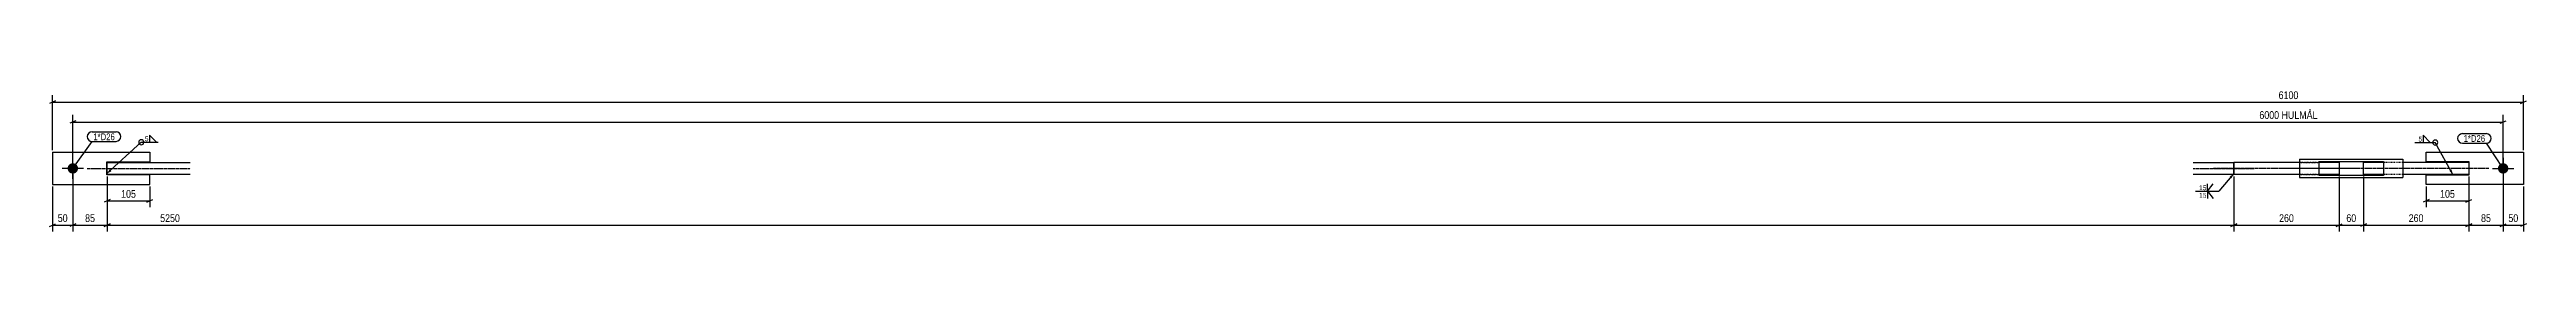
# Model space of a CAD drawing. Header units: millimetres. Extents: x 12 to 18538, y -28 to 364.
# Drawn here: x 12 to 6127, y 12 to 364 of the extents above; entities that cross this region are included whole.
import ezdxf

# ---------------------------------------------------------------- set-up
doc = ezdxf.new("R2010")
doc.units = ezdxf.units.MM
doc.linetypes.add('DXK_LINE_DOT2', pattern=[3.9198, 1.9599, -1.9599])
doc.linetypes.add('DXK_LINE_DOT3', pattern=[5.9187, 2.979, -0.9799, 0.9799, -0.9799])
for name, color, linetype in [('MÅLSÆTNING', 7, 'Continuous'), ('STÅL', 7, 'Continuous'), ('TEKST', 7, 'Continuous')]:
    doc.layers.add(name, color=color, linetype=linetype)
doc.styles.add('Arial Narrow', font='ARIALN.TTF', dxfattribs={"height": 0.2})

msp = doc.modelspace()

# ---------------------------------------------------------------- hatches: boundary and pattern name
at = {"layer": 'STÅL', "linetype": 'Continuous'}
for points in [[(69.5, 155.5, -1), (69.5, 181.5, -1)], [(6069.3, 181.5, -1), (6069.3, 155.5, -1)]]:
    msp.add_hatch(color=96, dxfattribs=at).paths.add_polyline_path(points)
at = {"layer": 'TEKST', "linetype": 'Continuous'}
for points in [[(164.8, 161.6), (153.5, 155.5), (160.6, 166.3)], [(5393.9, 148), (5404.3, 155.5), (5398.6, 144)], [(5941.9, 166), (5945.2, 153.5), (5936.4, 163)]]:
    msp.add_hatch(color=3, dxfattribs=at).paths.add_polyline_path(points)

# ---------------------------------------------------------------- linework, layer by layer
at = {"layer": 'MÅLSÆTNING', "color": 7, "linetype": 'Continuous'}
for p, q in [((27, 335.5), (12, 329.5)), ((19.5, 213.5), (19.5, 350.2)), ((6111.8, 329.5), (6126.8, 335.5)), ((6119.3, 213.5), (6119.3, 350.2)), ((77, 286.4), (62, 280.4)), ((69.5, 173.5), (69.5, 301.1)), ((69.5, 283.4), (6069.3, 283.4)), ((6061.8, 280.4), (6076.8, 286.4)), ((6069.3, 173.5), (6069.3, 301.1)), ((19.5, 123.5), (19.5, 12)), ((69.5, 163.5), (69.5, 12)), ((154.5, 148.5), (154.5, 12)), ((5404.3, 148.5), (5404.3, 12)), ((5404.3, 148.5), (5404.3, 12)), ((5664.3, 148.5), (5664.3, 12)), ((5724.3, 148.5), (5724.3, 12)), ((5879.3, 123.5), (5879.3, 72.2)), ((5984.3, 148.5), (5984.3, 72.2)), ((6069.3, 163.5), (6069.3, 12)), ((6119.3, 123.5), (6119.3, 12)), ((5886.8, 91.2), (5871.8, 85.2)), ((5879.3, 88.2), (5984.3, 88.2)), ((5976.8, 85.2), (5991.8, 91.2)), ((12, 25), (27, 31)), ((77, 31), (62, 25)), ((69.5, 28), (154.5, 28)), ((147, 25), (162, 31)), ((5411.8, 31), (5396.8, 25)), ((5396.8, 25), (5411.8, 31)), ((5656.8, 25), (5671.8, 31)), ((5664.3, 28), (5724.3, 28)), ((5731.8, 31), (5716.8, 25)), ((5991.8, 31), (5976.8, 25)), ((6061.8, 25), (6076.8, 31)), ((6069.3, 28), (6119.3, 28)), ((6126.8, 31), (6111.8, 25))]:
    msp.add_line(p, q, dxfattribs=at)
at = {"layer": 'STÅL', "color": 2, "linetype": 'Continuous'}
for p, q in [((19.5, 208.5), (19.5, 128.5)), ((19.5, 208.5), (259.5, 208.5)), ((153.5, 152.5), (153.5, 184.5)), ((153.5, 184.5), (259.5, 184.5)), ((154.5, 183.5), (359.5, 183.5)), ((154.5, 155.5), (154.5, 183.5)), ((259.5, 208.5), (259.5, 184.5)), ((5304.3, 183.5), (5404.3, 183.5)), ((5566.8, 183.5), (5404.3, 183.5)), ((5404.3, 153.5), (5404.3, 183.5)), ((5404.3, 183.5), (5404.3, 181.5)), ((5566.8, 191), (5821.8, 191)), ((5566.8, 191), (5566.8, 146)), ((5614.3, 186), (5614.3, 151)), ((5614.3, 186), (5774.3, 186)), ((5664.3, 183.5), (5614.3, 183.5)), ((5664.3, 183.5), (5664.3, 161)), ((5774.3, 183.5), (5724.3, 183.5)), ((5724.3, 153.5), (5724.3, 183.5)), ((5774.3, 186), (5774.3, 151)), ((5821.8, 191), (5821.8, 146)), ((5984.3, 183.5), (5821.8, 183.5)), ((5879.3, 184.5), (5879.3, 208.5)), ((5879.3, 208.5), (6119.3, 208.5)), ((5985.3, 184.5), (5879.3, 184.5)), ((5984.3, 183.5), (5984.3, 153.5)), ((5985.3, 152.5), (5985.3, 184.5)), ((6119.3, 208.5), (6119.3, 128.5)), ((19.5, 128.5), (259.5, 128.5)), ((259.5, 152.5), (153.5, 152.5)), ((154.5, 153.5), (154.5, 155.5)), ((359.5, 153.5), (154.5, 153.5)), ((259.5, 128.5), (259.5, 152.5)), ((5404.3, 153.5), (5304.3, 153.5)), ((5404.3, 181.5), (5404.3, 153.5)), ((5566.8, 153.5), (5404.3, 153.5)), ((5566.8, 146), (5821.8, 146)), ((5664.3, 153.5), (5614.3, 153.5)), ((5774.3, 151), (5614.3, 151)), ((5664.3, 161), (5664.3, 153.5)), ((5774.3, 153.5), (5724.3, 153.5)), ((5984.3, 153.5), (5821.8, 153.5)), ((5879.3, 128.5), (5879.3, 152.5)), ((5879.3, 152.5), (5985.3, 152.5)), ((6119.3, 128.5), (5879.3, 128.5))]:
    msp.add_line(p, q, dxfattribs=at)
at = {"layer": 'STÅL', "color": 96, "linetype": 'Continuous'}
for p, q in [((69.5, 142.5), (69.5, 194.5)), ((6069.3, 194.5), (6069.3, 142.5)), ((95.5, 168.5), (43.5, 168.5)), ((6043.3, 168.5), (6095.3, 168.5))]:
    msp.add_line(p, q, dxfattribs=at)
at = {"layer": 'STÅL', "color": 7, "linetype": 'DXK_LINE_DOT2'}
for p, q in [((5614.3, 183.5), (5566.8, 183.5)), ((5566.8, 183.5), (5614.3, 183.5)), ((5821.8, 183.5), (5774.3, 183.5)), ((5614.3, 153.5), (5566.8, 153.5)), ((5566.8, 153.5), (5614.3, 153.5)), ((5821.8, 153.5), (5774.3, 153.5))]:
    msp.add_line(p, q, dxfattribs=at)
at = {"layer": 'STÅL', "color": 7, "linetype": 'DXK_LINE_DOT3'}
for p, q in [((104.5, 168.5), (359.5, 168.5)), ((5304.3, 168.5), (5454.3, 168.5)), ((5714.3, 168.5), (5354.3, 168.5)), ((5674.3, 168.5), (5516.8, 168.5)), ((6034.3, 168.5), (5674.3, 168.5))]:
    msp.add_line(p, q, dxfattribs=at)
at = {"layer": 'TEKST', "color": 3, "linetype": 'Continuous'}
for p, q in [((5945.2, 153.5), (5901.7, 232.6)), ((5404.3, 155.5), (5367.6, 112.2))]:
    msp.add_line(p, q, dxfattribs=at)
msp.add_arc((5901.7, 232.6), 6.25, 270, 90, dxfattribs=at)

# ---------------------------------------------------------------- next in the draw order: wipeouts: each hides what was drawn before it
at = {"color": 0}
for points, layer in [([(5615.2, 287.1), (5615.2, 315.1), (5463.5, 315.1), (5463.5, 287.1)], 'MÅLSÆTNING'), ([(5954.1, 91.9), (5954.1, 119.9), (5909.6, 119.9), (5909.6, 91.9)], 'MÅLSÆTNING'), ([(128.2, 31.8), (128.2, 59.8), (95.8, 59.8), (95.8, 31.8)], 'MÅLSÆTNING'), ([(5710.5, 31.8), (5710.5, 59.8), (5678.2, 59.8), (5678.2, 31.8)], 'MÅLSÆTNING'), ([(6110.5, 31.8), (6110.5, 59.8), (6078.2, 59.8), (6078.2, 31.8)], 'MÅLSÆTNING'), ([(255.9, 234.8), (255.9, 249.3), (246.2, 249.3), (246.2, 234.8)], 'TEKST'), ([(5868.9, 234.1), (5868.9, 248.6), (5859.3, 248.6), (5859.3, 234.1)], 'TEKST'), ([(6024.9, 234.2), (6024.9, 251.7), (5971.6, 251.7), (5971.6, 234.2)], 'TEKST'), ([(5334.9, 113.7), (5334.9, 128.2), (5317.6, 128.2), (5317.6, 113.7)], 'TEKST')]:
    msp.add_wipeout(points, dxfattribs=at).dxf.layer = layer

# ---------------------------------------------------------------- next in the draw order: linework, layer by layer
at = {"layer": 'MÅLSÆTNING', "color": 7, "linetype": 'Continuous'}
for p, q in [((19.5, 332.5), (6119.3, 332.5)), ((69.5, 163.5), (69.5, 12)), ((154.5, 148.5), (154.5, 12)), ((154.5, 148.5), (154.5, 72.2)), ((5664.3, 148.5), (5664.3, 12)), ((5724.3, 148.5), (5724.3, 12)), ((5984.3, 148.5), (5984.3, 12)), ((6069.3, 163.5), (6069.3, 12)), ((162, 91.2), (147, 85.2)), ((19.5, 28), (69.5, 28)), ((77, 31), (62, 25)), ((162, 31), (147, 25)), ((154.5, 28), (5404.3, 28)), ((5404.3, 28), (5664.3, 28)), ((5656.8, 25), (5671.8, 31)), ((5731.8, 31), (5716.8, 25)), ((5984.3, 28), (6069.3, 28)), ((6061.8, 25), (6076.8, 31))]:
    msp.add_line(p, q, dxfattribs=at)
at = {"layer": 'TEKST', "color": 3, "linetype": 'Continuous'}
for p, q in [((276.3, 233.3), (258.4, 251.2)), ((258.4, 251.2), (258.4, 233.3)), ((5889.3, 232.6), (5871.5, 250.5)), ((5871.5, 250.5), (5871.5, 232.6)), ((153.5, 155.5), (238.5, 233.3)), ((238.5, 233.3), (279.9, 233.3)), ((258.4, 233.3), (276.3, 233.3)), ((5851.5, 232.6), (5901.7, 232.6)), ((5871.5, 232.6), (5889.3, 232.6)), ((5339.2, 112.2), (5353.5, 130.1)), ((5339.2, 112.2), (5339.2, 130.1))]:
    msp.add_line(p, q, dxfattribs=at)
for centre, start, end in [((238.5, 233.3), 90, 270), ((238.5, 233.3), 270, 90), ((5901.7, 232.6), 90, 270)]:
    msp.add_arc(centre, 6.25, start, end, dxfattribs=at)

# ---------------------------------------------------------------- next in the draw order: texts
at = {"layer": 'MÅLSÆTNING', "color": 3, "style": 'Arial Narrow'}
for s, height, p in [('6000 HULMÅL', 19.089, (5467.5, 291.1)), ('105', 19.09, (5913.6, 95.9)), ('85', 19.09, (99.8, 35.8)), ('60', 19.09, (5682.2, 35.8)), ('50', 19.09, (6082.2, 35.8))]:
    msp.add_text(s, height=height, dxfattribs=at).set_placement(p)
at = {"layer": 'TEKST', "color": 3, "style": 'Arial Narrow'}
for p in [(247.2, 235.8), (5860.3, 235.1)]:
    msp.add_text('5', height=11.9, dxfattribs=at).set_placement(p)

# ---------------------------------------------------------------- next in the draw order: wipeouts: each hides what was drawn before it
at = {"color": 0}
msp.add_wipeout([(6024.9, 234.2), (6024.9, 251.7), (5971.6, 251.7), (5971.6, 234.2)], dxfattribs=at).dxf.layer = 'TEKST'

# ---------------------------------------------------------------- next in the draw order: linework, layer by layer
at = {"layer": 'TEKST', "color": 7, "linetype": 'Continuous'}
for p, q in [((5968.6, 254.7), (6027.9, 254.7)), ((5968.6, 231.2), (6027.9, 231.2)), ((6069.3, 168.5), (6027.9, 231.2))]:
    msp.add_line(p, q, dxfattribs=at)
for centre, start, end in [((5968.6, 242.9), 90, 270), ((6027.9, 242.9), 270, 90)]:
    msp.add_arc(centre, 11.7, start, end, dxfattribs=at)

# ---------------------------------------------------------------- next in the draw order: texts
at = {"layer": 'TEKST', "color": 3, "style": 'Arial Narrow'}
msp.add_text('1*D26', height=16.7, dxfattribs=at).set_placement((5971.6, 234.2))

# ---------------------------------------------------------------- next in the draw order: wipeouts: each hides what was drawn before it
at = {"color": 0}
for points, layer in [([(5567.7, 336.2), (5567.7, 364.2), (5511, 364.2), (5511, 336.2)], 'MÅLSÆTNING'), ([(60.7, 31.8), (60.7, 59.8), (28.3, 59.8), (28.3, 31.8)], 'MÅLSÆTNING'), ([(337.9, 31.8), (337.9, 59.8), (281.1, 59.8), (281.1, 31.8)], 'MÅLSÆTNING'), ([(5556.6, 31.8), (5556.6, 59.8), (5512.1, 59.8), (5512.1, 31.8)], 'MÅLSÆTNING'), ([(6043, 31.8), (6043, 59.8), (6010.7, 59.8), (6010.7, 31.8)], 'MÅLSÆTNING'), ([(173.3, 238.4), (173.3, 255.9), (120, 255.9), (120, 238.4)], 'TEKST')]:
    msp.add_wipeout(points, dxfattribs=at).dxf.layer = layer
at = {"color": 0, "linetype": 'Continuous'}
msp.add_wipeout([(5334.9, 95), (5334.9, 109.5), (5317.6, 109.5), (5317.6, 95)], dxfattribs=at).dxf.layer = 'TEKST'

# ---------------------------------------------------------------- next in the draw order: linework, layer by layer
at = {"layer": 'MÅLSÆTNING', "color": 7, "linetype": 'Continuous'}
for p, q in [((259.5, 123.5), (259.5, 72.2)), ((5984.3, 148.5), (5984.3, 12)), ((154.5, 88.2), (259.5, 88.2)), ((252, 85.2), (267, 91.2)), ((5724.3, 28), (5984.3, 28)), ((5976.8, 25), (5991.8, 31))]:
    msp.add_line(p, q, dxfattribs=at)
at = {"layer": 'TEKST', "color": 3, "linetype": 'Continuous'}
for p, q in [((5309.9, 112.2), (5367.6, 112.2)), ((5339.2, 112.2), (5353.5, 94.4)), ((5339.2, 112.2), (5339.2, 94.4))]:
    msp.add_line(p, q, dxfattribs=at)

# ---------------------------------------------------------------- next in the draw order: texts
at = {"layer": 'MÅLSÆTNING', "color": 3, "style": 'Arial Narrow'}
for s, p in [('6100', (5515, 340.2)), ('50', (32.3, 35.8)), ('5250', (285.1, 35.8)), ('260', (5516.1, 35.8)), ('85', (6014.7, 35.8))]:
    msp.add_text(s, height=19.09, dxfattribs=at).set_placement(p)
at = {"layer": 'TEKST', "color": 3, "style": 'Arial Narrow'}
msp.add_text('15', height=11.93, dxfattribs=at).set_placement((5318.6, 114.7))
at = {"layer": 'TEKST', "color": 3, "linetype": 'Continuous', "style": 'Arial Narrow'}
msp.add_text('15', height=11.93, dxfattribs=at).set_placement((5318.6, 96))

# ---------------------------------------------------------------- next in the draw order: wipeouts: each hides what was drawn before it
at = {"color": 0}
msp.add_wipeout([(173.3, 238.4), (173.3, 255.9), (120, 255.9), (120, 238.4)], dxfattribs=at).dxf.layer = 'TEKST'

# ---------------------------------------------------------------- next in the draw order: linework, layer by layer
at = {"layer": 'TEKST', "color": 7, "linetype": 'Continuous'}
for p, q in [((117, 258.9), (176.3, 258.9)), ((69.5, 168.5), (117, 235.4)), ((117, 235.4), (176.3, 235.4))]:
    msp.add_line(p, q, dxfattribs=at)
for centre, radius, start, end in [((117, 247.2), 11.8, 90, 270), ((176.3, 247.2), 11.7, 270, 90)]:
    msp.add_arc(centre, radius, start, end, dxfattribs=at)

# ---------------------------------------------------------------- next in the draw order: texts
at = {"layer": 'TEKST', "color": 3, "style": 'Arial Narrow'}
msp.add_text('1*D26', height=16.7, dxfattribs=at).set_placement((120, 238.4))

# ---------------------------------------------------------------- next in the draw order: wipeouts: each hides what was drawn before it
at = {"color": 0}
for points in [[(229.3, 91.9), (229.3, 119.9), (184.7, 119.9), (184.7, 91.9)], [(5876.6, 31.8), (5876.6, 59.8), (5832.1, 59.8), (5832.1, 31.8)]]:
    msp.add_wipeout(points, dxfattribs=at).dxf.layer = 'MÅLSÆTNING'

# ---------------------------------------------------------------- next in the draw order: texts
at = {"layer": 'MÅLSÆTNING', "color": 3, "style": 'Arial Narrow'}
for s, p in [('105', (188.7, 95.9)), ('260', (5836.1, 35.8))]:
    msp.add_text(s, height=19.09, dxfattribs=at).set_placement(p)

doc.saveas('drawing.dxf')
